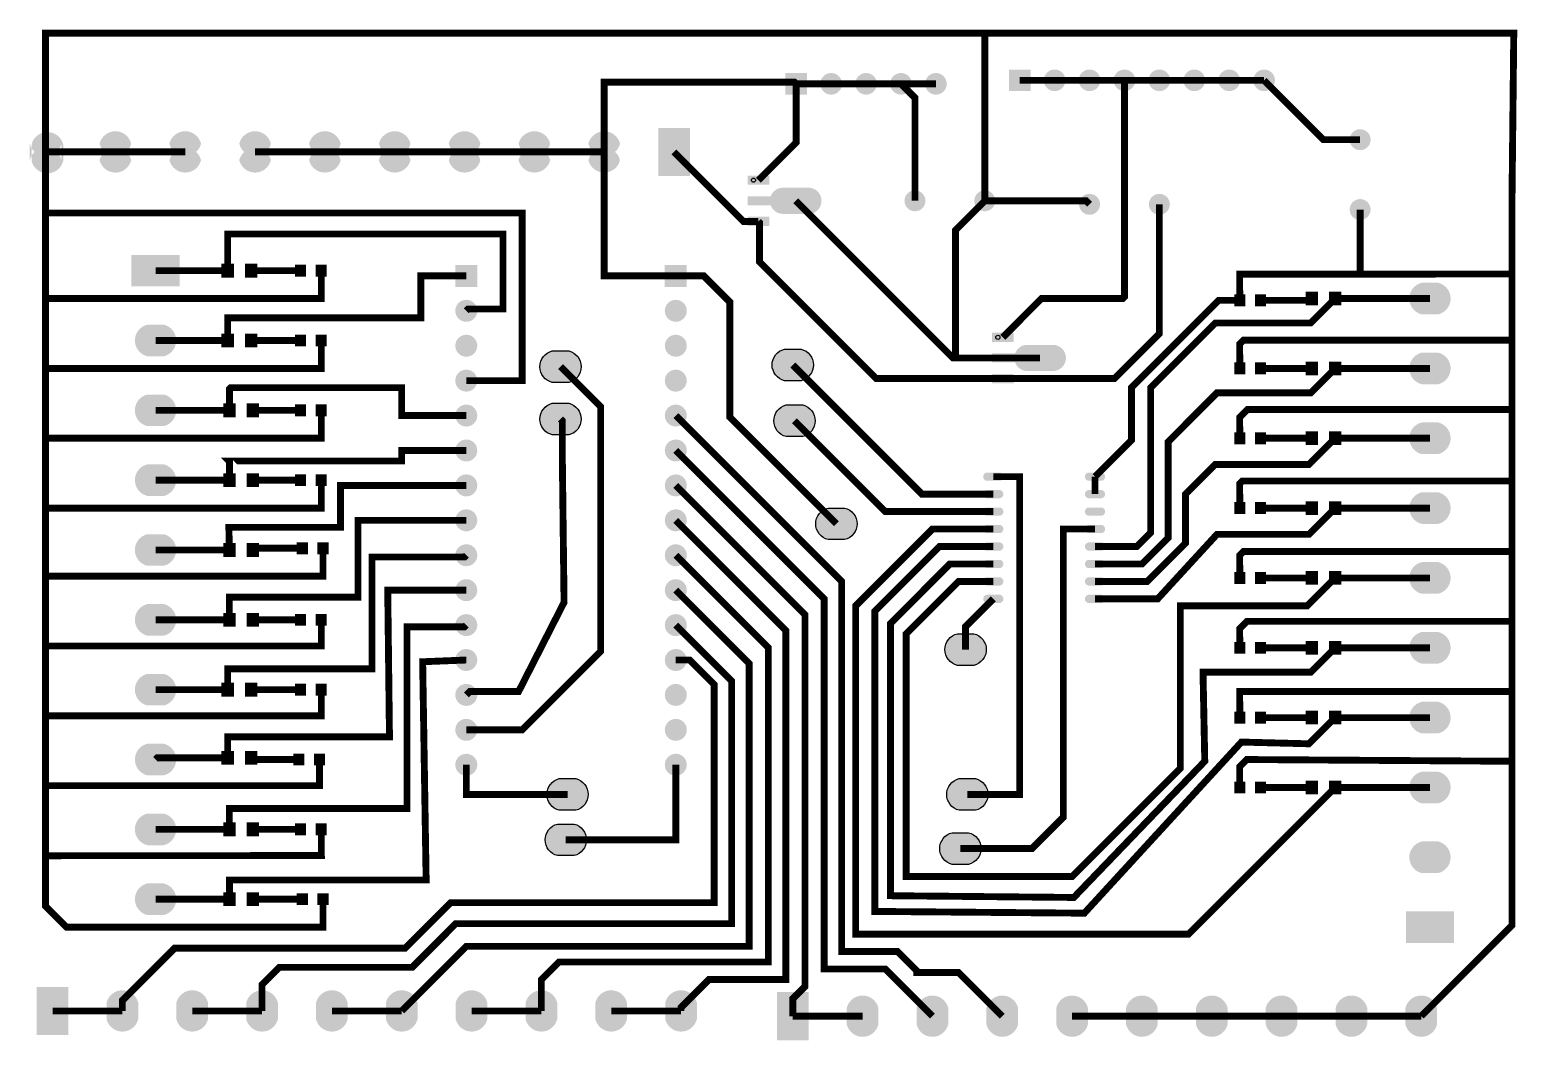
# Model space of a CAD drawing. Header units: inches. Extents: x 461.18 to 465.44, y 369.68 to 372.58.
import ezdxf

# ---------------------------------------------------------------- set-up
doc = ezdxf.new("R2010")
doc.units = ezdxf.units.IN
doc.header["$MEASUREMENT"] = 0
for name, color, linetype, true_color in [('Document', 7, 'Continuous', 0xffffff), ('Multi-Layer', 7, 'Continuous', 0xc0c0c0), ('TopLayer', 1, 'Continuous', 0xff0000)]:
    doc.layers.add(name, color=color, linetype=linetype, true_color=true_color)

# ---------------------------------------------------------------- blocks, each defined once
blk = doc.blocks.new('PCB_parno_2_2024-04-19 (1)')
at = {"layer": 'Multi-Layer'}
for points in [[(81.50876301752602, 36.85547371094742), (83.0835661671324, 36.85547371094742), (83.0835661671324, 35.28067056134114), (81.50876301752602, 35.28067056134114)], [(84.0487680975362, 36.06807213614423, 1), (85.6235712471425, 36.06807213614423, 1)], [(86.58877317754632, 36.06807213614423, 1), (88.16357632715264, 36.06807213614423, 1)], [(89.12877825755646, 36.06807213614423, 1), (90.70358140716276, 36.06807213614423, 1)], [(91.6687833375668, 36.06807213614423, 1), (93.24358648717312, 36.06807213614423, 1)], [(94.20878841757694, 36.06807213614423, 1), (95.78359156718322, 36.06807213614423, 1)], [(96.74879349758707, 36.06807213614423, 1), (98.32359664719337, 36.06807213614423, 1)], [(99.2887985775972, 36.06807213614423, 1), (100.8636017272035, 36.06807213614423, 1)], [(65.25273050546093, 36.60147320294641), (66.82753365506733, 36.60147320294641), (66.82753365506733, 35.02667005334013), (65.25273050546093, 35.02667005334013)], [(67.7927355854711, 35.81407162814321, 1), (69.36753873507742, 35.81407162814321, 1)], [(70.33274066548124, 35.81407162814321, 1), (71.90754381508755, 35.81407162814321, 1)], [(72.87274574549159, 35.81407162814321, 1), (74.44754889509791, 35.81407162814321, 1)], [(75.41275082550173, 35.81407162814321, 1), (76.98755397510806, 35.81407162814321, 1)], [(56.000127000254, 32.61099822199651), (58.30010160020333, 32.61099822199651), (58.30010160020333, 29.11112522225039), (56.000127000254, 29.11112522225039)], [(106.2992125984252, 31.750063500127, 1), (107.8232156464314, 31.750063500127, 1)], [(12.58002286004571, 31.46099822199642, -0.7853981633974483), (10.28002286004571, 31.46099822199642), (10.28002286004571, 30.26112522225048, -0.7853981633974483), (12.58002286004571, 30.26112522225048)], [(12.7125054458053, 30.20439201549403, -0.7853981633974483), (10.4125054458053, 30.20439201549403), (10.4125054458053, 31.40426501524007, -0.7853981633974483), (12.7125054458053, 31.40426501524007)], [(17.66003302006598, 30.26112522225037, -0.7853981633974483), (15.36003302006597, 30.26112522225037), (15.36003302006597, 31.46099822199642, -0.7853981633974483), (17.66003302006598, 31.46099822199642)], [(17.66003302006598, 31.46099822199642, -0.7853981633974483), (15.36003302006598, 31.46099822199642), (15.36003302006598, 30.26112522225048, -0.7853981633974483), (17.66003302006598, 30.26112522225048)], [(22.74004318008647, 30.26112522225037, -0.7853981633974483), (20.44004318008647, 30.26112522225037), (20.44004318008647, 31.46099822199642, -0.7853981633974483), (22.74004318008647, 31.46099822199642)], [(22.74004318008647, 31.46099822199642, -0.7853981633974483), (20.44004318008647, 31.46099822199642), (20.44004318008647, 30.26112522225048, -0.7853981633974483), (22.74004318008647, 30.26112522225048)], [(27.82005334010673, 30.26112522225037, -0.7853981633974483), (25.52005334010673, 30.26112522225037), (25.52005334010673, 31.46099822199642, -0.7853981633974483), (27.82005334010673, 31.46099822199642)], [(27.82005334010673, 31.46099822199642, -0.7853981633974483), (25.52005334010673, 31.46099822199642), (25.52005334010673, 30.26112522225048, -0.7853981633974483), (27.82005334010673, 30.26112522225048)], [(32.900063500127, 30.26112522225037, -0.7853981633974483), (30.600063500127, 30.26112522225037), (30.600063500127, 31.46099822199642, -0.7853981633974483), (32.900063500127, 31.46099822199642)], [(32.900063500127, 31.46099822199642, -0.7853981633974483), (30.600063500127, 31.46099822199642), (30.600063500127, 30.26112522225048, -0.7853981633974483), (32.900063500127, 30.26112522225048)], [(37.98007366014726, 30.26112522225037, -0.7853981633974483), (35.68007366014726, 30.26112522225037), (35.68007366014726, 31.46099822199642, -0.7853981633974483), (37.98007366014726, 31.46099822199642)], [(37.98007366014726, 31.46099822199642, -0.7853981633974483), (35.68007366014727, 31.46099822199642), (35.68007366014727, 30.26112522225048, -0.7853981633974483), (37.98007366014726, 30.26112522225048)], [(43.06008382016775, 30.26112522225037, -0.7853981633974483), (40.76008382016775, 30.26112522225037), (40.76008382016775, 31.46099822199642, -0.7853981633974483), (43.06008382016775, 31.46099822199642)], [(43.06008382016776, 31.46099822199642, -0.7853981633974483), (40.76008382016776, 31.46099822199642), (40.76008382016776, 30.26112522225048, -0.7853981633974483), (43.06008382016776, 30.26112522225048)], [(48.14009398018803, 30.26112522225037, -0.7853981633974483), (45.84009398018802, 30.26112522225037), (45.84009398018802, 31.46099822199642, -0.7853981633974483), (48.14009398018803, 31.46099822199642)], [(48.14009398018803, 31.46099822199642, -0.7853981633974483), (45.84009398018803, 31.46099822199642), (45.84009398018803, 30.26112522225048, -0.7853981633974483), (48.14009398018803, 30.26112522225048)], [(53.22010414020829, 30.26112522225037, -0.7853981633974483), (50.92010414020829, 30.26112522225037), (50.92010414020829, 31.46099822199642, -0.7853981633974483), (53.22010414020829, 31.46099822199642)], [(53.22010414020829, 31.46099822199642, -0.7853981633974483), (50.9201041402083, 31.46099822199642), (50.9201041402083, 30.26112522225048, -0.7853981633974483), (53.22010414020829, 30.26112522225048)], [(73.91414782829574, 27.30505461010921, 1), (75.43815087630186, 27.30505461010921, 1)], [(78.994157988316, 27.30505461010921, 1), (80.51816103632213, 27.30505461010921, 1)], [(86.61417322834643, 27.0510541021082, 1), (88.13817627635252, 27.0510541021082, 1)], [(91.69418338836692, 27.0510541021082, 1), (93.21818643637302, 27.0510541021082, 1)], [(106.2992125984252, 26.67005334010662, 1), (107.8232156464314, 26.67005334010662, 1)], [(17.68110236220468, 21.07505715011428), (17.68110236220468, 23.3750317500635), (21.18097536195091, 23.3750317500635), (21.18097536195091, 21.07505715011428)], [(41.23708407416825, 21.0440436880873), (41.23708407416825, 22.64404368808744), (42.83708407416816, 22.64404368808744), (42.83708407416816, 21.0440436880873)], [(56.47711455422928, 21.0440436880873), (56.47711455422928, 22.64404368808744), (58.07711455422896, 22.64404368808744), (58.07711455422896, 21.0440436880873)], [(112.7411607823217, 21.34304038608073, -0.7853981633974483), (112.7411607823217, 19.04304038608073), (111.5412877825754, 19.04304038608073, -0.7853981633974483), (111.5412877825754, 21.34304038608073)], [(41.23708407416821, 19.30403860807724, 1), (42.8370840741682, 19.30403860807724, 1)], [(56.47711455422923, 19.30403860807724, 1), (58.07711455422922, 19.30403860807724, 1)], [(18.83110236220477, 15.99503429006857, -0.7853981633974483), (18.83110236220477, 18.29503429006857), (20.03097536195082, 18.29503429006857, -0.7853981633974483), (20.03097536195082, 15.99503429006857)], [(41.23708407416821, 16.76403352806699, 1), (42.8370840741682, 16.76403352806699, 1)], [(56.47711455422923, 16.76403352806699, 1), (58.07711455422922, 16.76403352806699, 1)], [(49.49503429006882, 16.39003048006091, -0.7853981633974483), (49.49503429006882, 14.09003048006091), (48.29516129032253, 14.09003048006091, -0.7853981633974483), (48.29516129032253, 16.39003048006091)], [(66.38606807213637, 16.51703073406147, -0.7853981633974483), (66.38606807213637, 14.21703073406147), (65.18619507239009, 14.21703073406147, -0.7853981633974483), (65.18619507239009, 16.51703073406147)], [(112.7411607823217, 16.26303022606046, -0.7853981633974483), (112.7411607823217, 13.96303022606046), (111.5412877825754, 13.96303022606046, -0.7853981633974483), (111.5412877825754, 16.26303022606046)], [(41.23708407416821, 14.22402844805685, 1), (42.8370840741682, 14.22402844805685, 1)], [(56.47711455422923, 14.22402844805685, 1), (58.07711455422922, 14.22402844805685, 1)], [(18.83110236220477, 10.91502413004818, -0.7853981633974483), (18.83110236220477, 13.21502413004819), (20.03097536195082, 13.21502413004819, -0.7853981633974483), (20.03097536195082, 10.91502413004818)], [(41.23708407416821, 11.68402336804673, 1), (42.8370840741682, 11.68402336804673, 1)], [(49.49503429006883, 12.58002286004571, -0.7853981633974483), (49.49503429006883, 10.28002286004571), (48.29516129032254, 10.28002286004571, -0.7853981633974483), (48.29516129032254, 12.58002286004571)], [(56.47711455422923, 11.68402336804673, 1), (58.07711455422922, 11.68402336804673, 1)], [(66.51306832613682, 12.45302260604515, -0.7853981633974483), (66.51306832613682, 10.15302260604515), (65.31319532639053, 10.15302260604515, -0.7853981633974483), (65.31319532639053, 12.45302260604515)], [(112.7411607823217, 11.18302006604008, -0.7853981633974483), (112.7411607823217, 8.88302006604008), (111.5412877825754, 8.88302006604008, -0.7853981633974483), (111.5412877825754, 11.18302006604008)], [(41.23708407416821, 9.144018288036593, 1), (42.8370840741682, 9.144018288036593, 1)], [(56.47711455422923, 9.144018288036593, 1), (58.07711455422922, 9.144018288036593, 1)], [(18.83110236220477, 5.835013970027921, -0.7853981633974483), (18.83110236220477, 8.135013970027922), (20.03097536195082, 8.135013970027922, -0.7853981633974483), (20.03097536195082, 5.835013970027921)], [(41.23708407416821, 6.604013208026345, 1), (42.8370840741682, 6.604013208026345, 1)], [(56.47711455422923, 6.604013208026345, 1), (58.07711455422922, 6.604013208026345, 1)], [(112.7411607823217, 6.103009906019817, -0.7853981633974483), (112.7411607823217, 3.803009906019815), (111.5412877825754, 3.803009906019815, -0.7853981633974483), (111.5412877825754, 6.103009906019817)], [(41.23708407416821, 4.064008128016212, 1), (42.8370840741682, 4.064008128016212, 1)], [(56.47711455422923, 4.064008128016212, 1), (58.07711455422922, 4.064008128016212, 1)], [(69.561074422149, 4.960007620015199, -0.7853981633974483), (69.561074422149, 2.660007620015198), (68.36120142240271, 2.660007620015198, -0.7853981633974483), (68.36120142240271, 4.960007620015199)], [(18.83110236220477, 0.7550038100075425, -0.7853981633974483), (18.83110236220477, 3.055003810007543), (20.03097536195082, 3.055003810007543, -0.7853981633974483), (20.03097536195082, 0.7550038100075425)], [(41.23708407416821, 1.52400304800608, 1), (42.8370840741682, 1.52400304800608, 1)], [(56.47711455422923, 1.52400304800608, 1), (58.07711455422922, 1.52400304800608, 1)], [(112.7411607823217, 1.022999745999437, -0.7853981633974483), (112.7411607823217, -1.277000254000564), (111.5412877825754, -1.277000254000564, -0.7853981633974483), (111.5412877825754, 1.022999745999437)], [(41.23708407416821, -1.016002032004053, 1), (42.8370840741682, -1.016002032004053, 1)], [(56.47711455422923, -1.016002032004053, 1), (58.07711455422922, -1.016002032004053, 1)], [(18.83110236220477, -4.325006350012723, -0.7853981633974483), (18.83110236220477, -2.025006350012722), (20.03097536195082, -2.025006350012722, -0.7853981633974483), (20.03097536195082, -4.325006350012723)], [(41.23708407416821, -3.5560071120143, 1), (42.8370840741682, -3.5560071120143, 1)], [(56.47711455422923, -3.5560071120143, 1), (58.07711455422922, -3.5560071120143, 1)], [(78.9590932181866, -4.184010668021391, -0.7853981633974483), (78.9590932181866, -6.484010668021392), (77.7592202184403, -6.484010668021392, -0.7853981633974483), (77.7592202184403, -4.184010668021391)], [(112.7411607823217, -4.057010414020828, -0.7853981633974483), (112.7411607823217, -6.357010414020829), (111.5412877825754, -6.357010414020829, -0.7853981633974483), (111.5412877825754, -4.057010414020828)], [(41.23708407416821, -6.096012192024433, 1), (42.8370840741682, -6.096012192024433, 1)], [(56.47711455422923, -6.096012192024433, 1), (58.07711455422922, -6.096012192024433, 1)], [(18.83110236220477, -9.405016510033102, -0.7853981633974483), (18.83110236220477, -7.105016510033102), (20.03097536195082, -7.105016510033102, -0.7853981633974483), (20.03097536195082, -9.405016510033102)], [(41.23708407416821, -8.636017272034564, 1), (42.8370840741682, -8.636017272034564, 1)], [(56.47711455422923, -8.636017272034564, 1), (58.07711455422922, -8.636017272034564, 1)], [(112.7411607823217, -9.137020574041207, -0.7853981633974483), (112.7411607823217, -11.43702057404121), (111.5412877825754, -11.43702057404121, -0.7853981633974483), (111.5412877825754, -9.137020574041207)], [(41.23708407416821, -11.1760223520447, 1), (42.8370840741682, -11.1760223520447, 1)], [(56.47711455422923, -11.1760223520447, 1), (58.07711455422922, -11.1760223520447, 1)], [(18.83110236220477, -14.48502667005337, -0.7853981633974483), (18.83110236220477, -12.18502667005336), (20.03097536195082, -12.18502667005336, -0.7853981633974483), (20.03097536195082, -14.48502667005337)], [(41.23708407416821, -13.71602743205495, 1), (42.8370840741682, -13.71602743205495, 1)], [(56.47711455422923, -13.71602743205495, 1), (58.07711455422922, -13.71602743205495, 1)], [(50.00303530607084, -14.7250317500635, -0.7853981633974483), (50.00303530607084, -17.0250317500635), (48.80316230632455, -17.0250317500635, -0.7853981633974483), (48.80316230632455, -14.7250317500635)], [(79.08609347218704, -14.7250317500635, -0.7853981633974483), (79.08609347218704, -17.0250317500635), (77.88622047244075, -17.0250317500635, -0.7853981633974483), (77.88622047244075, -14.7250317500635)], [(112.7411607823217, -14.21703073406147, -0.7853981633974483), (112.7411607823217, -16.51703073406147), (111.5412877825754, -16.51703073406147, -0.7853981633974483), (111.5412877825754, -14.21703073406147)], [(18.83110236220477, -19.56503683007363, -0.7853981633974483), (18.83110236220477, -17.26503683007363), (20.03097536195082, -17.26503683007363, -0.7853981633974483), (20.03097536195082, -19.56503683007363)], [(49.87603505207017, -18.02703835407679, -0.7853981633974483), (49.87603505207017, -20.32703835407678), (48.67616205232388, -20.32703835407678, -0.7853981633974483), (48.67616205232388, -18.02703835407679)], [(78.57809245618503, -18.66203962407926, -0.7853981633974483), (78.57809245618503, -20.96203962407926), (77.37821945643874, -20.96203962407926, -0.7853981633974483), (77.37821945643874, -18.66203962407926)], [(112.7411607823217, -19.29704089408185, -0.7853981633974483), (112.7411607823217, -21.59704089408185), (111.5412877825754, -21.59704089408185, -0.7853981633974483), (111.5412877825754, -19.29704089408185)], [(18.83110236220477, -24.64504699009401, -0.7853981633974483), (18.83110236220477, -22.34504699009401), (20.03097536195082, -22.34504699009401, -0.7853981633974483), (20.03097536195082, -24.64504699009401)], [(113.8911607823216, -24.37706375412745), (113.8911607823216, -26.67703835407679), (110.3912877825756, -26.67703835407679), (110.3912877825756, -24.37706375412745)], [(13.08801117602252, -33.37299974599955), (10.78803657607318, -33.37299974599955), (10.78803657607318, -29.87312674625343), (13.08801117602252, -29.87312674625343)], [(18.168034036068, -32.22299974599957, -0.7853981633974483), (15.868034036068, -32.22299974599957), (15.868034036068, -31.02312674625352, -0.7853981633974483), (18.168034036068, -31.02312674625352)], [(23.24804419608849, -32.22299974599957, -0.7853981633974483), (20.9480441960885, -32.22299974599957), (20.9480441960885, -31.02312674625352, -0.7853981633974483), (23.24804419608849, -31.02312674625352)], [(28.32805435610876, -32.22299974599957, -0.7853981633974483), (26.02805435610876, -32.22299974599957), (26.02805435610876, -31.02312674625352, -0.7853981633974483), (28.32805435610876, -31.02312674625352)], [(33.40806451612902, -32.22299974599957, -0.7853981633974483), (31.10806451612902, -32.22299974599957), (31.10806451612902, -31.02312674625352, -0.7853981633974483), (33.40806451612902, -31.02312674625352)], [(38.48807467614929, -32.22299974599957, -0.7853981633974483), (36.18807467614928, -32.22299974599957), (36.18807467614928, -31.02312674625352, -0.7853981633974483), (38.48807467614929, -31.02312674625352)], [(43.56808483616977, -32.22299974599957, -0.7853981633974483), (41.26808483616977, -32.22299974599957), (41.26808483616977, -31.02312674625352, -0.7853981633974483), (43.56808483616977, -31.02312674625352)], [(48.64809499619004, -32.22299974599957, -0.7853981633974483), (46.34809499619004, -32.22299974599957), (46.34809499619004, -31.02312674625352, -0.7853981633974483), (48.64809499619004, -31.02312674625352)], [(53.72810515621031, -32.22299974599957, -0.7853981633974483), (51.42810515621031, -32.22299974599957), (51.42810515621031, -31.02312674625352, -0.7853981633974483), (53.72810515621031, -31.02312674625352)], [(58.80811531623058, -32.22299974599957, -0.7853981633974483), (56.50811531623057, -32.22299974599957), (56.50811531623057, -31.02312674625352, -0.7853981633974483), (58.80811531623058, -31.02312674625352)], [(66.93611887223778, -33.75400050800113), (64.63614427228846, -33.75400050800113), (64.63614427228846, -30.25412750825501), (66.93611887223778, -30.25412750825501)], [(72.0161417322835, -32.60400050800104, -0.7853981633974483), (69.7161417322835, -32.60400050800104), (69.7161417322835, -31.4041275082551, -0.7853981633974483), (72.0161417322835, -31.4041275082551)], [(77.09615189230377, -32.60400050800104, -0.7853981633974483), (74.79615189230375, -32.60400050800104), (74.79615189230375, -31.4041275082551, -0.7853981633974483), (77.09615189230377, -31.4041275082551)], [(82.17616205232403, -32.60400050800104, -0.7853981633974483), (79.87616205232402, -32.60400050800104), (79.87616205232402, -31.4041275082551, -0.7853981633974483), (82.17616205232403, -31.4041275082551)], [(87.25617221234451, -32.60400050800104, -0.7853981633974483), (84.95617221234451, -32.60400050800104), (84.95617221234451, -31.4041275082551, -0.7853981633974483), (87.25617221234451, -31.4041275082551)], [(92.33618237236479, -32.60400050800104, -0.7853981633974483), (90.03618237236479, -32.60400050800104), (90.03618237236479, -31.4041275082551, -0.7853981633974483), (92.33618237236479, -31.4041275082551)], [(97.41619253238504, -32.60400050800104, -0.7853981633974483), (95.11619253238504, -32.60400050800104), (95.11619253238504, -31.4041275082551, -0.7853981633974483), (97.41619253238504, -31.4041275082551)], [(102.4962026924053, -32.60400050800104, -0.7853981633974483), (100.1962026924053, -32.60400050800104), (100.1962026924053, -31.4041275082551, -0.7853981633974483), (102.4962026924053, -31.4041275082551)], [(107.5762128524258, -32.60400050800104, -0.7853981633974483), (105.2762128524258, -32.60400050800104), (105.2762128524258, -31.4041275082551, -0.7853981633974483), (107.5762128524258, -31.4041275082551)], [(112.6562230124461, -32.60400050800104, -0.7853981633974483), (110.3562230124461, -32.60400050800104), (110.3562230124461, -31.4041275082551, -0.7853981633974483), (112.6562230124461, -31.4041275082551)]]:
    blk.add_hatch(color=256, dxfattribs=at).paths.add_polyline_path(points)
at = {"layer": 'TopLayer'}
for points in [[(66.92633985267958, 26.35521971043931), (65.07213614427246, 26.35521971043931), (65.02760985521991, 26.35628651257309), (64.9831851663705, 26.35941071882144), (64.93893827787656, 26.36461772923542), (64.89499618999254, 26.37188214376431), (64.85143510287025, 26.38122936245873), (64.80838201676397, 26.39258318516636), (64.76588773177536, 26.40594361188721), (64.72407924815843, 26.42128524257043), (64.68303276606571, 26.4385826771653), (64.64282448564904, 26.4577597155195), (64.60358140716265, 26.47881635763269), (64.56535433070871, 26.50170180340353), (64.52824485648966, 26.52633985267971), (64.49232918465827, 26.55267970535931), (64.45770891541792, 26.58067056134109), (64.42440944881899, 26.61028702057411), (64.39255778511551, 26.64140208280412), (64.36217932435875, 26.67399034798064), (64.33337566675141, 26.70795021590039), (64.30619761239518, 26.74323088646179), (64.28069596139176, 26.77975615951232), (64.25694691389367, 26.81742443484882), (64.23497586995177, 26.85618491236983), (64.21483362966728, 26.89591059182124), (64.19659639319275, 26.97520955041909), (62.49926339852664, 26.97520955041909), (62.49926339852664, 27.63520447040889), (64.19659639319275, 27.63520447040889), (64.21483362966728, 27.71455422910844), (64.23497586995177, 27.75427990855973), (64.25694691389367, 27.79304038608086), (64.28069596139176, 27.83070866141736), (64.30619761239518, 27.86723393446777), (64.33337566675141, 27.90251460502918), (64.36217932435875, 27.93647447294893), (64.39255778511551, 27.96906273812544), (64.42440944881899, 28.00017780035557), (64.45770891541792, 28.02979425958858), (64.49232918465827, 28.05778511557014), (64.52824485648966, 28.08412496824985), (64.56535433070871, 28.10876301752603), (64.60358140716265, 28.13164846329687), (64.64282448564904, 28.15270510541017), (64.68303276606571, 28.17188214376427), (64.72407924815843, 28.18917957835913), (64.76588773177536, 28.20452120904247), (64.80838201676397, 28.21788163576332), (64.85143510287025, 28.22923545847096), (64.89499618999254, 28.23858267716525), (64.93893827787656, 28.24584709169415), (64.9831851663705, 28.25105410210824), (65.02760985521991, 28.25417830835659), (65.07213614427246, 28.25524511049014), (66.92633985267958, 28.25524511049014), (66.97086614173236, 28.25417830835659), (67.01529083058176, 28.25105410210824), (67.05953771907548, 28.24584709169415), (67.1034798069595, 28.23858267716525), (67.14704089408178, 28.22923545847096), (67.19009398018808, 28.21788163576332), (67.23258826517645, 28.20452120904247), (67.2743967487936, 28.18917957835913), (67.31544323088656, 28.17188214376427), (67.355651511303, 28.15270510541017), (67.39489458978915, 28.13164846329687), (67.43312166624332, 28.10876301752603), (67.47023114046215, 28.08412496824985), (67.50614681229376, 28.05778511557014), (67.54076708153434, 28.02979425958858), (67.57406654813303, 28.00017780035557), (67.60591821183652, 27.96906273812544), (67.63629667259329, 27.93647447294893), (67.66510033020063, 27.90251460502918), (67.69227838455686, 27.86723393446777), (67.71778003556004, 27.83070866141736), (67.74152908305814, 27.79304038608086), (67.76350012700027, 27.75427990855973), (67.78364236728476, 27.71455422910844), (67.80187960375906, 27.67391414782833), (67.81821183642364, 27.63248666497327), (67.83256286512574, 27.59032258064508), (67.84493268986535, 27.54752349504702), (67.855270510541, 27.50419100838201), (67.86357632715271, 27.46045212090428), (67.8698247396494, 27.41633223266445), (67.87399034798068, 27.37198374396747), (67.87607315214632, 27.32750825501648), (67.87607315214632, 27.28295656591308), (67.87399034798068, 27.2384810769621), (67.8698247396494, 27.19413258826512), (67.86357632715271, 27.1500127000254), (67.855270510541, 27.10627381254756), (67.84493268986535, 27.06294132588266), (67.83256286512574, 27.02014224028437), (67.81821183642364, 26.97797815595629), (67.80187960375906, 26.93655067310135), (67.78364236728476, 26.89591059182124), (67.76350012700027, 26.85618491236983), (67.74152908305814, 26.81742443484882), (67.71778003556004, 26.77975615951232), (67.69227838455686, 26.74323088646179), (67.66510033020063, 26.70795021590039), (67.63629667259329, 26.67399034798064), (67.60591821183652, 26.64140208280412), (67.57406654813303, 26.61028702057411), (67.54076708153434, 26.58067056134109), (67.50614681229376, 26.55267970535931), (67.47023114046215, 26.52633985267971), (67.43312166624332, 26.50170180340353), (67.39489458978915, 26.47881635763269), (67.355651511303, 26.4577597155195), (67.31544323088656, 26.4385826771653), (67.2743967487936, 26.42128524257043), (67.23258826517645, 26.40594361188721), (67.19009398018808, 26.39258318516636), (67.14704089408178, 26.38122936245873), (67.1034798069595, 26.37188214376431), (67.05953771907548, 26.36461772923542), (67.01529083058176, 26.35941071882144), (66.97086614173236, 26.35628651257309), (66.92633985267958, 26.35521971043931)], [(62.49931419862833, 29.14091948183897), (62.49931419862833, 28.46893573787145), (64.07432054864103, 28.46893573787145), (64.07432054864103, 29.14091948183897)], [(62.49931419862833, 26.14091948183897), (62.49931419862833, 25.46893573787145), (64.07432054864103, 25.46893573787145), (64.07432054864103, 26.14091948183897)], [(25.12692405384792, 22.72504445008883), (25.12692405384792, 21.72504445008894), (24.22700025400059, 21.72504445008894), (24.22700025400059, 22.72504445008883)], [(26.82692405384796, 22.72504445008883), (26.82692405384796, 21.72504445008894), (25.92700025400041, 21.72504445008894), (25.92700025400041, 22.72504445008883)], [(30.38404876809773, 21.79304038608075), (30.38404876809773, 22.65704851409703), (29.57757175514348, 22.65704851409703), (29.57757175514348, 21.79304038608075)], [(31.08407416814839, 21.79304038608075), (31.08407416814839, 22.65704851409703), (31.89055118110241, 22.65704851409703), (31.89055118110241, 21.79304038608075)], [(103.0943357886717, 19.69304038608073), (103.0943357886717, 20.69304038608073), (103.9942595885193, 20.69304038608073), (103.9942595885193, 19.69304038608073)], [(104.7943357886718, 19.69304038608073), (104.7943357886718, 20.69304038608073), (105.6942595885191, 20.69304038608073), (105.6942595885191, 19.69304038608073)], [(98.71018542037086, 20.49804419608836), (98.71018542037086, 19.63403606807208), (97.90370840741684, 19.63403606807208), (97.90370840741684, 20.49804419608836)], [(99.41021082042153, 20.49804419608836), (99.41021082042153, 19.63403606807208), (100.2166878333758, 19.63403606807208), (100.2166878333758, 20.49804419608836)], [(25.12692405384792, 17.64503429006857), (25.12692405384792, 16.64503429006857), (24.22700025400059, 16.64503429006857), (24.22700025400059, 17.64503429006857)], [(26.82692405384796, 17.64503429006857), (26.82692405384796, 16.64503429006857), (25.92700025400041, 16.64503429006857), (25.92700025400041, 17.64503429006857)], [(30.38404876809773, 16.71303022606037), (30.38404876809773, 17.57703835407665), (29.57757175514348, 17.57703835407665), (29.57757175514348, 16.71303022606037)], [(31.08407416814839, 16.71303022606037), (31.08407416814839, 17.57703835407665), (31.89055118110241, 17.57703835407665), (31.89055118110241, 16.71303022606037)], [(80.27934975869948, 17.71089662179326), (80.27934975869948, 17.03891287782573), (81.85435610871218, 17.03891287782573), (81.85435610871218, 17.71089662179326)], [(84.70637541275073, 14.92519685039361), (82.85217170434362, 14.92519685039361), (82.80764541529106, 14.92626365252738), (82.76322072644166, 14.92938785877572), (82.7189738379477, 14.93459486918971), (82.67503175006368, 14.9418592837186), (82.63147066294141, 14.95120650241302), (82.58841757683513, 14.96256032512065), (82.54592329184652, 14.9759207518415), (82.50411480822959, 14.99126238252472), (82.46306832613686, 15.00855981711959), (82.4228600457202, 15.02773685547367), (82.3836169672338, 15.04879349758698), (82.34538989077987, 15.07167894335783), (82.3082804165608, 15.096316992634), (82.27236474472943, 15.1226568453136), (82.23774447548908, 15.15064770129539), (82.20444500888995, 15.1802641605284), (82.17259334518667, 15.21137922275841), (82.1422148844299, 15.24396748793493), (82.11341122682235, 15.27792735585467), (82.08623317246635, 15.31320802641608), (82.06073152146291, 15.34973329946661), (82.03698247396483, 15.38740157480311), (82.01501143002292, 15.42616205232412), (81.99486918973844, 15.46588773177541), (81.9766319532639, 15.54518669037338), (80.27929895859779, 15.54518669037338), (80.27929895859779, 16.20518161036319), (81.9766319532639, 16.20518161036319), (81.99486918973844, 16.28453136906273), (82.01501143002292, 16.32425704851403), (82.03698247396483, 16.36301752603503), (82.06073152146291, 16.40068580137165), (82.08623317246635, 16.43721107442206), (82.11341122682235, 16.47249174498347), (82.1422148844299, 16.50645161290322), (82.17259334518667, 16.53903987807973), (82.20444500888995, 16.57015494030986), (82.23774447548908, 16.59977139954287), (82.27236474472943, 16.62776225552443), (82.3082804165608, 16.65410210820414), (82.34538989077987, 16.67874015748032), (82.3836169672338, 16.70162560325116), (82.4228600457202, 16.72268224536447), (82.46306832613686, 16.74185928371855), (82.50411480822959, 16.75915671831342), (82.54592329184652, 16.77449834899676), (82.58841757683513, 16.78785877571761), (82.63147066294141, 16.79921259842513), (82.67503175006368, 16.80855981711954), (82.7189738379477, 16.81582423164843), (82.76322072644166, 16.82103124206253), (82.80764541529106, 16.82415544831088), (82.85217170434362, 16.82522225044443), (84.70637541275073, 16.82522225044443), (84.75090170180351, 16.82415544831088), (84.79532639065292, 16.82103124206253), (84.83957327914662, 16.81582423164843), (84.88351536703067, 16.80855981711954), (84.92707645415294, 16.79921259842513), (84.970129540259, 16.78785877571761), (85.01262382524759, 16.77449834899676), (85.05443230886476, 16.75915671831342), (85.0954787909577, 16.74185928371855), (85.13568707137416, 16.72268224536447), (85.1749301498603, 16.70162560325116), (85.2131572263145, 16.67874015748032), (85.25026670053329, 16.65410210820414), (85.28618237236492, 16.62776225552443), (85.3208026416055, 16.59977139954287), (85.35410210820419, 16.57015494030986), (85.38595377190745, 16.53903987807973), (85.41633223266444, 16.50645161290322), (85.4451358902718, 16.47249174498347), (85.47231394462801, 16.43721107442206), (85.4978155956312, 16.40068580137165), (85.5215646431293, 16.36301752603503), (85.54353568707144, 16.32425704851403), (85.56367792735591, 16.28453136906273), (85.58191516383022, 16.24389128778261), (85.5982473964948, 16.20246380492756), (85.61259842519691, 16.16029972059937), (85.6249682499365, 16.1175006350013), (85.63530607061216, 16.07416814833629), (85.64361188722387, 16.03042926085857), (85.64986029972056, 15.98630937261873), (85.65402590805185, 15.94196088392175), (85.65610871221746, 15.89748539497077), (85.65610871221746, 15.85293370586737), (85.65402590805185, 15.80845821691639), (85.64986029972056, 15.76410972821941), (85.64361188722387, 15.71998983997969), (85.63530607061216, 15.67625095250185), (85.6249682499365, 15.63291846583695), (85.61259842519691, 15.59011938023866), (85.5982473964948, 15.54795529591058), (85.58191516383022, 15.50652781305564), (85.56367792735591, 15.46588773177541), (85.54353568707144, 15.42616205232412), (85.5215646431293, 15.38740157480311), (85.4978155956312, 15.34973329946661), (85.47231394462801, 15.31320802641608), (85.4451358902718, 15.27792735585467), (85.41633223266444, 15.24396748793493), (85.38595377190745, 15.21137922275841), (85.35410210820419, 15.1802641605284), (85.3208026416055, 15.15064770129539), (85.28618237236492, 15.1226568453136), (85.25026670053329, 15.096316992634), (85.2131572263145, 15.07167894335783), (85.1749301498603, 15.04879349758698), (85.13568707137416, 15.02773685547367), (85.0954787909577, 15.00855981711959), (85.05443230886476, 14.99126238252472), (85.01262382524759, 14.9759207518415), (84.970129540259, 14.96256032512065), (84.92707645415294, 14.95120650241302), (84.88351536703067, 14.9418592837186), (84.83957327914662, 14.93459486918971), (84.79532639065292, 14.92938785877572), (84.75090170180351, 14.92626365252738), (84.70637541275073, 14.92519685039361)], [(98.71018542037086, 15.54503429006854), (98.71018542037086, 14.68102616205226), (97.90370840741684, 14.68102616205226), (97.90370840741684, 15.54503429006854)], [(99.41021082042153, 15.54503429006854), (99.41021082042153, 14.68102616205226), (100.2166878333758, 14.68102616205226), (100.2166878333758, 15.54503429006854)], [(103.0943357886717, 14.61303022606046), (103.0943357886717, 15.61303022606046), (103.9942595885193, 15.61303022606046), (103.9942595885193, 14.61303022606046)], [(104.7943357886718, 14.61303022606046), (104.7943357886718, 15.61303022606046), (105.6942595885191, 15.61303022606046), (105.6942595885191, 14.61303022606046)], [(80.27934975869948, 14.71089662179327), (80.27934975869948, 14.03891287782574), (81.85435610871218, 14.03891287782574), (81.85435610871218, 14.71089662179327)], [(25.25392430784859, 12.56502413004819), (25.25392430784859, 11.5650241300483), (24.35400050800104, 11.5650241300483), (24.35400050800104, 12.56502413004819)], [(26.95392430784864, 12.56502413004819), (26.95392430784864, 11.5650241300483), (26.05400050800108, 11.5650241300483), (26.05400050800108, 12.56502413004819)], [(30.38404876809773, 11.63302006604011), (30.38404876809773, 12.49702819405639), (29.57757175514348, 12.49702819405639), (29.57757175514348, 11.63302006604011)], [(31.08407416814839, 11.63302006604011), (31.08407416814839, 12.49702819405639), (31.89055118110241, 12.49702819405639), (31.89055118110241, 11.63302006604011)], [(98.71018542037086, 10.46502413004828), (98.71018542037086, 9.601016002031995), (97.90370840741684, 9.601016002031995), (97.90370840741684, 10.46502413004828)], [(99.41021082042153, 10.46502413004828), (99.41021082042153, 9.601016002031995), (100.2166878333758, 9.601016002031995), (100.2166878333758, 10.46502413004828)], [(103.0943357886717, 9.533020066040079), (103.0943357886717, 10.53302006604008), (103.9942595885193, 10.53302006604008), (103.9942595885193, 9.533020066040079)], [(104.7943357886718, 9.533020066040079), (104.7943357886718, 10.53302006604008), (105.6942595885191, 10.53302006604008), (105.6942595885191, 9.533020066040079)], [(25.25392430784859, 7.485013970027921), (25.25392430784859, 6.485013970027921), (24.35400050800104, 6.485013970027921), (24.35400050800104, 7.485013970027921)], [(26.95392430784864, 7.485013970027921), (26.95392430784864, 6.485013970027921), (26.05400050800108, 6.485013970027921), (26.05400050800108, 7.485013970027921)], [(30.38404876809773, 6.553009906019724), (30.38404876809773, 7.417018034036118), (29.57757175514348, 7.417018034036118), (29.57757175514348, 6.553009906019724)], [(31.08407416814839, 6.553009906019724), (31.08407416814839, 7.417018034036118), (31.89055118110241, 7.417018034036118), (31.89055118110241, 6.553009906019724)], [(79.87288544577085, 6.941516383032745, -0.7853981633974483), (79.87288544577085, 7.536512573025124), (80.8754000508002, 7.536512573025124, -0.7853981633974483), (80.8754000508002, 6.941516383032745)], [(87.27293624587242, 6.941516383032745, -0.7853981633974483), (87.27293624587242, 7.536512573025124), (88.27545085090173, 7.536512573025124, -0.7853981633974483), (88.27545085090173, 6.941516383032745)], [(79.87288544577085, 5.671513843027679, -0.7853981633974483), (79.87288544577085, 6.266510033020058), (80.8754000508002, 6.266510033020058, -0.7853981633974483), (80.8754000508002, 5.671513843027679)], [(87.27293624587242, 5.671513843027679, -0.7853981633974483), (87.27293624587242, 6.266510033020058), (88.27545085090173, 6.266510033020058, -0.7853981633974483), (88.27545085090173, 5.671513843027679)], [(103.0943357886717, 4.453009906019815), (103.0943357886717, 5.453009906019815), (103.9942595885193, 5.453009906019815), (103.9942595885193, 4.453009906019815)], [(104.7943357886718, 4.453009906019815), (104.7943357886718, 5.453009906019815), (105.6942595885191, 5.453009906019815), (105.6942595885191, 4.453009906019815)], [(79.87288544577085, 4.401511303022613, -0.7853981633974483), (79.87288544577085, 4.996507493014993), (80.8754000508002, 4.996507493014993, -0.7853981633974483), (80.8754000508002, 4.401511303022613)], [(87.27293624587242, 4.401511303022613, -0.7853981633974483), (87.27293624587242, 4.996507493014993), (88.27545085090173, 4.996507493014993, -0.7853981633974483), (88.27545085090173, 4.401511303022613)], [(98.71018542037086, 5.385013970027899), (98.71018542037086, 4.521005842011618), (97.90370840741684, 4.521005842011618), (97.90370840741684, 5.385013970027899)], [(99.41021082042153, 5.385013970027899), (99.41021082042153, 4.521005842011618), (100.2166878333758, 4.521005842011618), (100.2166878333758, 5.385013970027899)], [(79.87288544577085, 3.131508763017546, -0.7853981633974483), (79.87288544577085, 3.726504953009926), (80.8754000508002, 3.726504953009926, -0.7853981633974483), (80.8754000508002, 3.131508763017546)], [(87.27293624587242, 3.131508763017546, -0.7853981633974483), (87.27293624587242, 3.726504953009926), (88.27545085090173, 3.726504953009926, -0.7853981633974483), (88.27545085090173, 3.131508763017546)], [(25.25392430784859, 2.405003810007543), (25.25392430784859, 1.405003810007657), (24.35400050800104, 1.405003810007657), (24.35400050800104, 2.405003810007543)], [(26.95392430784864, 2.405003810007543), (26.95392430784864, 1.405003810007657), (26.05400050800108, 1.405003810007657), (26.05400050800108, 2.405003810007543)], [(30.51104902209817, 1.599999999999909), (30.51104902209817, 2.464008128016303), (29.70457200914393, 2.464008128016303), (29.70457200914393, 1.599999999999909)], [(31.21107442214884, 1.599999999999909), (31.21107442214884, 2.464008128016303), (32.01755143510286, 2.464008128016303), (32.01755143510286, 1.599999999999909)], [(79.87288544577085, 1.861506223012366, -0.7853981633974483), (79.87288544577085, 2.456502413004746), (80.8754000508002, 2.456502413004746, -0.7853981633974483), (80.8754000508002, 1.861506223012366)], [(87.27293624587242, 1.861506223012366, -0.7853981633974483), (87.27293624587242, 2.456502413004746), (88.27545085090173, 2.456502413004746, -0.7853981633974483), (88.27545085090173, 1.861506223012366)], [(79.87288544577085, 0.5915036830072995, -0.7853981633974483), (79.87288544577085, 1.18649987299968), (80.8754000508002, 1.18649987299968, -0.7853981633974483), (80.8754000508002, 0.5915036830072995)], [(87.27293624587242, 0.5915036830072995, -0.7853981633974483), (87.27293624587242, 1.18649987299968), (88.27545085090173, 1.18649987299968, -0.7853981633974483), (88.27545085090173, 0.5915036830072995)], [(98.71018542037086, 0.3050038100076335), (98.71018542037086, -0.5590043180086468), (97.90370840741684, -0.5590043180086468), (97.90370840741684, 0.3050038100076335)], [(99.41021082042153, 0.3050038100076335), (99.41021082042153, -0.5590043180086468), (100.2166878333758, -0.5590043180086468), (100.2166878333758, 0.3050038100076335)], [(103.0943357886717, -0.6270002540005635), (103.0943357886717, 0.3729997459994365), (103.9942595885193, 0.3729997459994365), (103.9942595885193, -0.6270002540005635)], [(104.7943357886718, -0.6270002540005635), (104.7943357886718, 0.3729997459994365), (105.6942595885191, 0.3729997459994365), (105.6942595885191, -0.6270002540005635)], [(79.87288544577085, -0.6784988569977668, -0.7853981633974483), (79.87288544577085, -0.08350266700538672), (80.8754000508002, -0.08350266700538672, -0.7853981633974483), (80.8754000508002, -0.6784988569977668)], [(87.27293624587242, -0.6784988569977668, -0.7853981633974483), (87.27293624587242, -0.08350266700538672), (88.27545085090173, -0.08350266700538672, -0.7853981633974483), (88.27545085090173, -0.6784988569977668)], [(79.87288544577085, -1.948501397002833, -0.7853981633974483), (79.87288544577085, -1.353505207010453), (80.8754000508002, -1.353505207010453, -0.7853981633974483), (80.8754000508002, -1.948501397002833)], [(87.27293624587242, -1.948501397002833, -0.7853981633974483), (87.27293624587242, -1.353505207010453), (88.27545085090173, -1.353505207010453, -0.7853981633974483), (88.27545085090173, -1.948501397002833)], [(25.25392430784859, -2.675006350012723), (25.25392430784859, -3.675006350012723), (24.35400050800104, -3.675006350012723), (24.35400050800104, -2.675006350012723)], [(26.95392430784864, -2.675006350012723), (26.95392430784864, -3.675006350012723), (26.05400050800108, -3.675006350012723), (26.05400050800108, -2.675006350012723)], [(30.38404876809773, -3.60701041402092), (30.38404876809773, -2.743002286004526), (29.57757175514348, -2.743002286004526), (29.57757175514348, -3.60701041402092)], [(31.08407416814839, -3.60701041402092), (31.08407416814839, -2.743002286004526), (31.89055118110241, -2.743002286004526), (31.89055118110241, -3.60701041402092)], [(98.71018542037086, -4.775006350012745), (98.71018542037086, -5.639014478029026), (97.90370840741684, -5.639014478029026), (97.90370840741684, -4.775006350012745)], [(99.41021082042153, -4.775006350012745), (99.41021082042153, -5.639014478029026), (100.2166878333758, -5.639014478029026), (100.2166878333758, -4.775006350012745)], [(103.0943357886717, -5.70701041402083), (103.0943357886717, -4.70701041402083), (103.9942595885193, -4.70701041402083), (103.9942595885193, -5.70701041402083)], [(104.7943357886718, -5.70701041402083), (104.7943357886718, -4.70701041402083), (105.6942595885191, -4.70701041402083), (105.6942595885191, -5.70701041402083)], [(25.12692405384792, -7.755016510033102), (25.12692405384792, -8.755016510032988), (24.22700025400059, -8.755016510032988), (24.22700025400059, -7.755016510033102)], [(26.82692405384796, -7.755016510033102), (26.82692405384796, -8.755016510032988), (25.92700025400041, -8.755016510032988), (25.92700025400041, -7.755016510033102)], [(30.38404876809773, -8.687020574041185), (30.38404876809773, -7.823012446024903), (29.57757175514348, -7.823012446024903), (29.57757175514348, -8.687020574041185)], [(31.08407416814839, -8.687020574041185), (31.08407416814839, -7.823012446024903), (31.89055118110241, -7.823012446024903), (31.89055118110241, -8.687020574041185)], [(98.71018542037086, -9.85501651003301), (98.71018542037086, -10.71902463804929), (97.90370840741684, -10.71902463804929), (97.90370840741684, -9.85501651003301)], [(99.41021082042153, -9.85501651003301), (99.41021082042153, -10.71902463804929), (100.2166878333758, -10.71902463804929), (100.2166878333758, -9.85501651003301)], [(103.0943357886717, -10.78702057404121), (103.0943357886717, -9.787020574041208), (103.9942595885193, -9.787020574041208), (103.9942595885193, -10.78702057404121)], [(104.7943357886718, -10.78702057404121), (104.7943357886718, -9.787020574041208), (105.6942595885191, -9.787020574041208), (105.6942595885191, -10.78702057404121)], [(25.12692405384792, -12.70802641605291), (25.12692405384792, -13.7080264160528), (24.22700025400059, -13.7080264160528), (24.22700025400059, -12.70802641605291)], [(26.82692405384796, -12.70802641605291), (26.82692405384796, -13.7080264160528), (25.92700025400041, -13.7080264160528), (25.92700025400041, -12.70802641605291)], [(30.25704851409705, -13.76703073406157), (30.25704851409705, -12.90302260604517), (29.45057150114303, -12.90302260604517), (29.45057150114303, -13.76703073406157)], [(30.95707391414772, -13.76703073406157), (30.95707391414772, -12.90302260604517), (31.76355092710196, -12.90302260604517), (31.76355092710196, -13.76703073406157)], [(98.71018542037086, -14.93502667005339), (98.71018542037086, -15.79903479806967), (97.90370840741684, -15.79903479806967), (97.90370840741684, -14.93502667005339)], [(99.41021082042153, -14.93502667005339), (99.41021082042153, -15.79903479806967), (100.2166878333758, -15.79903479806967), (100.2166878333758, -14.93502667005339)], [(103.0943357886717, -15.86703073406147), (103.0943357886717, -14.86703073406147), (103.9942595885193, -14.86703073406147), (103.9942595885193, -15.86703073406147)], [(104.7943357886718, -15.86703073406147), (104.7943357886718, -14.86703073406147), (105.6942595885191, -14.86703073406147), (105.6942595885191, -15.86703073406147)], [(25.25392430784859, -17.91503683007375), (25.25392430784859, -18.91503683007363), (24.35400050800104, -18.91503683007363), (24.35400050800104, -17.91503683007375)], [(26.95392430784864, -17.91503683007375), (26.95392430784864, -18.91503683007363), (26.05400050800108, -18.91503683007363), (26.05400050800108, -17.91503683007375)], [(30.38404876809773, -18.84704089408183), (30.38404876809773, -17.98303276606555), (29.57757175514348, -17.98303276606555), (29.57757175514348, -18.84704089408183)], [(31.08407416814839, -18.84704089408183), (31.08407416814839, -17.98303276606555), (31.89055118110241, -17.98303276606555), (31.89055118110241, -18.84704089408183)], [(25.25392430784859, -22.99504699009401), (25.25392430784859, -23.99504699009401), (24.35400050800104, -23.99504699009401), (24.35400050800104, -22.99504699009401)], [(26.95392430784864, -22.99504699009401), (26.95392430784864, -23.99504699009401), (26.05400050800108, -23.99504699009401), (26.05400050800108, -22.99504699009401)], [(30.51104902209817, -23.92705105410221), (30.51104902209817, -23.06304292608581), (29.70457200914393, -23.06304292608581), (29.70457200914393, -23.92705105410221)], [(31.21107442214884, -23.92705105410221), (31.21107442214884, -23.06304292608581), (32.01755143510286, -23.06304292608581), (32.01755143510286, -23.92705105410221)]]:
    blk.add_hatch(color=256, dxfattribs=at).paths.add_polyline_path(points)
at = {"layer": 'Document'}
for centre in [(62.92786385572778, 28.80518161036321), (80.70789941579892, 17.3751587503175), (88.3342646685294, -1.705867411734857)]:
    blk.add_circle(centre, 0.1501143002286005, dxfattribs=at)
at = {"layer": 'Multi-Layer'}
for points in [[(48.29516129032254, 14.09003048006091, -0.7853981633974483), (48.29516129032254, 16.39003048006091), (49.49503429006882, 16.39003048006091, -0.7853981633974483), (49.49503429006882, 14.09003048006091)], [(65.18619507239009, 14.21703073406147, -0.7853981633974483), (65.18619507239009, 16.51703073406147), (66.38606807213637, 16.51703073406147, -0.7853981633974483), (66.38606807213637, 14.21703073406147)], [(48.29516129032254, 10.28002286004571, -0.7853981633974483), (48.29516129032254, 12.58002286004571), (49.49503429006882, 12.58002286004571, -0.7853981633974483), (49.49503429006882, 10.28002286004571)], [(65.31319532639054, 10.15302260604515, -0.7853981633974483), (65.31319532639054, 12.45302260604515), (66.51306832613682, 12.45302260604515, -0.7853981633974483), (66.51306832613682, 10.15302260604515)], [(68.3612014224027, 2.660007620015199, -0.7853981633974483), (68.3612014224027, 4.960007620015199), (69.56107442214898, 4.960007620015199, -0.7853981633974483), (69.56107442214898, 2.660007620015199)], [(77.75922021844029, -6.484010668021392, -0.7853981633974483), (77.75922021844029, -4.184010668021393), (78.95909321818658, -4.184010668021393, -0.7853981633974483), (78.95909321818658, -6.484010668021392)], [(48.80316230632457, -17.0250317500635, -0.7853981633974483), (48.80316230632457, -14.7250317500635), (50.00303530607084, -14.7250317500635, -0.7853981633974483), (50.00303530607084, -17.0250317500635)], [(77.88622047244075, -17.0250317500635, -0.7853981633974483), (77.88622047244075, -14.7250317500635), (79.08609347218703, -14.7250317500635, -0.7853981633974483), (79.08609347218703, -17.0250317500635)], [(48.67616205232412, -20.32703835407679, -0.7853981633974483), (48.67616205232412, -18.02703835407679), (49.87603505207017, -18.02703835407679, -0.7853981633974483), (49.87603505207017, -20.32703835407679)], [(77.37821945643873, -20.96203962407926, -0.7853981633974483), (77.37821945643873, -18.66203962407927), (78.578092456185, -18.66203962407927, -0.7853981633974483), (78.578092456185, -20.96203962407926)]]:
    blk.add_lwpolyline(points, format="xyb", close=True, dxfattribs=at)
at = {"layer": 'TopLayer', "const_width": 0.5}
for points in [[(11.43002286004571, 30.8610617221234), (11.43002286004571, 39.49707899415796), (118.2372364744731, 39.49707899415796), (118.1102362204724, 27.66065532131063), (118.1102362204724, -25.40005080010167), (111.5062230124461, -32.00406400812801)], [(79.75615951231906, 27.30505461010921), (79.75615951231906, 27.30505461010921), (79.75615951231906, 39.49707899415796)], [(66.04013208026413, 35.81407162814321), (65.91313182626368, 35.94107188214377), (52.07010414020829, 35.94107188214377), (52.07010414020829, 35.81407162814321), (52.07010414020829, 30.8610617221234)], [(63.28676657353322, 28.80492760985521), (66.04013208026413, 31.55829311658613), (66.04013208026413, 35.81407162814321)], [(68.58013716027426, 35.81407162814321), (68.58013716027426, 35.81407162814321), (66.04013208026413, 35.81407162814321)], [(68.58013716027426, 35.81407162814321), (68.58013716027426, 35.81407162814321), (71.12014224028441, 35.81407162814321)], [(71.12014224028441, 35.81407162814321), (71.12014224028441, 35.81407162814321), (73.66014732029475, 35.81407162814321)], [(73.66014732029475, 35.81407162814321), (74.67614935229881, 34.79806959613916), (74.67614935229881, 27.30505461010921)], [(73.66014732029475, 35.81407162814321), (73.66014732029475, 35.81407162814321), (76.20015240030489, 35.81407162814321)], [(81.06680213360437, 17.3749047498095), (83.8849377698757, 20.19304038608073), (89.78917957835917, 20.19304038608073), (89.9161798323596, 20.32004064008129), (89.9161798323596, 36.06807213614423)], [(82.2961645923292, 36.06807213614423), (82.2961645923292, 36.06807213614423), (84.83616967233934, 36.06807213614423)], [(84.83616967233934, 36.06807213614423), (84.83616967233934, 36.06807213614423), (87.37617475234947, 36.06807213614423)], [(87.37617475234947, 36.06807213614423), (87.37617475234947, 36.06807213614423), (89.9161798323596, 36.06807213614423)], [(89.9161798323596, 36.06807213614423), (89.9161798323596, 36.06807213614423), (92.45618491236996, 36.06807213614423)], [(92.45618491236996, 36.06807213614423), (92.45618491236996, 36.06807213614423), (94.99618999238008, 36.06807213614423)], [(94.99618999238008, 36.06807213614423), (94.99618999238008, 36.06807213614423), (97.53619507239023, 36.06807213614423)], [(97.53619507239023, 36.06807213614423), (97.53619507239023, 36.06807213614423), (100.0762001524004, 36.06807213614423)], [(100.0762001524004, 36.06807213614423), (104.3942087884177, 31.750063500127), (107.0612141224283, 31.750063500127)], [(11.43002286004571, 30.8610617221234), (11.43002286004571, 30.8610617221234), (16.51003302006598, 30.8610617221234)], [(31.61442722885454, -23.49504699009401), (31.61442722885454, -25.52705105410212), (12.95402590805179, -25.52705105410212), (11.43002286004571, -24.00304800609604), (11.43002286004571, 30.8610617221234)], [(21.59004318008647, 30.8610617221234), (21.59004318008647, 30.8610617221234), (16.51003302006598, 30.8610617221234)], [(26.67005334010673, 30.8610617221234), (26.67005334010673, 30.8610617221234), (31.750063500127, 30.8610617221234)], [(31.750063500127, 30.8610617221234), (31.750063500127, 30.8610617221234), (36.83007366014726, 30.8610617221234)], [(36.83007366014726, 30.8610617221234), (36.83007366014726, 30.8610617221234), (41.91008382016776, 30.8610617221234)], [(41.91008382016776, 30.8610617221234), (41.91008382016776, 30.8610617221234), (46.99009398018803, 30.8610617221234)], [(46.99009398018803, 30.8610617221234), (46.99009398018803, 30.8610617221234), (52.07010414020829, 30.8610617221234)], [(52.07010414020829, 30.8610617221234), (52.07010414020829, 21.84404368808737), (57.27711455422923, 21.84404368808737)], [(63.28676657353322, 25.80492760985521), (62.20624841249674, 25.80492760985521), (57.15011430022854, 30.8610617221234)], [(65.999491998984, 27.30505461010921), (77.42951485902972, 15.8750317500635), (83.77952755905518, 15.8750317500635)], [(79.75615951231906, 27.30505461010921), (77.61905003810011, 25.16794513589025), (77.61905003810011, 15.8750317500635)], [(87.37617475234947, 27.0510541021082), (87.12217424434857, 27.30505461010921), (79.75615951231906, 27.30505461010921)], [(81.06680213360437, 14.3749047498095), (89.17805435610876, 14.3749047498095), (92.45618491236996, 17.6530353060706), (92.45618491236996, 27.0510541021082)], [(42.03708407416821, 14.22402844805685), (46.10109220218442, 14.22402844805685), (46.10109220218442, 26.41605283210561), (11.43002286004571, 26.41605283210561)], [(63.2868173736349, 25.80492760985521), (63.37312674625355, 25.71854203708415), (63.37312674625355, 22.86004572009142), (71.85826771653548, 14.3749047498095), (81.06680213360437, 14.3749047498095)], [(107.0612141224283, 26.67005334010662), (107.0612141224283, 26.67005334010662), (107.0612141224283, 21.97866395732797)], [(24.67614935229858, 22.22504445008883), (24.67614935229858, 24.89204978409953), (44.70408940817879, 24.89204978409953), (44.70408940817879, 19.43103886207768), (42.16408432816866, 19.43103886207768), (42.03708407416821, 19.30403860807724)], [(31.48742697485409, 22.22504445008883), (31.48742697485409, 20.19304038608073), (11.43002286004571, 20.19304038608073)], [(19.43103886207768, 22.22504445008883), (19.43103886207768, 22.22504445008883), (24.6769875539751, 22.22504445008883)], [(42.03708407416821, 21.84404368808737), (38.73507747015492, 21.84404368808737), (38.73507747015492, 18.79603759207521), (24.67614935229858, 18.79603759207521), (24.67614935229858, 17.14503429006857)], [(26.37693675387345, 22.22504445008883), (26.37693675387345, 22.22504445008883), (29.9806959613918, 22.22504445008883)], [(68.96113792227585, 3.810007620015198), (61.21412242824499, 11.55702311404616), (61.21412242824499, 19.93903987807971), (59.30911861823734, 21.84404368808737), (57.27711455422923, 21.84404368808737)], [(98.3058166116332, 20.06604013208027), (98.29819659639317, 21.33604267208534), (98.29819659639317, 21.97104394208782), (118.1102362204724, 21.97866395732797)], [(105.2443484886969, 20.19304038608073), (103.4663449326899, 18.41503683007363), (96.52019304038618, 18.41503683007363), (91.82118364236727, 13.71602743205483), (91.82118364236727, 3.175006350012723), (90.80518161036319, 2.159004318008556), (87.77419354838707, 2.159004318008556)], [(87.77419354838707, 7.239014478028934), (90.42418084836164, 9.88900177800349), (90.42418084836164, 13.71602743205483), (96.77419354838707, 20.06604013208027), (98.30683261366516, 20.06604013208027)], [(103.5442722885446, 20.19304038608073), (103.4172720345441, 20.06604013208027), (99.81356362712744, 20.06604013208027)], [(112.1412242824486, 20.19304038608073), (112.1412242824486, 20.19304038608073), (105.2443484886969, 20.19304038608073)], [(31.48742697485409, 17.14503429006857), (31.48742697485409, 15.11303022606046), (11.43002286004571, 15.11303022606046)], [(24.6769875539751, 17.14503429006857), (24.6769875539751, 17.14503429006857), (19.43103886207768, 17.14503429006857)], [(26.37693675387345, 17.14503429006857), (26.37693675387345, 17.14503429006857), (29.9806959613918, 17.14503429006857)], [(98.3058166116332, 15.11303022606046), (98.29819659639317, 16.89103378206755), (98.57759715519433, 17.17043434086861), (118.1102362204724, 17.17043434086861)], [(42.03708407416821, -11.1760223520447), (46.10109220218442, -11.1760223520447), (51.81610363220739, -5.461010922021842), (51.81610363220739, 12.3190246380492), (48.89509779019568, 15.24003048006091)], [(80.37416814833637, 5.969011938023868), (75.18415036830083, 5.969011938023868), (65.78613157226323, 15.36703073406147)], [(105.2451104902211, 15.11303022606046), (103.4671069342139, 13.33502667005337), (96.64719329438661, 13.33502667005337), (93.09118618237244, 9.779019558039067), (93.09118618237244, 2.794005588011146), (91.18618237236478, 0.8890017780034896), (87.77495554991106, 0.8890017780034896)], [(99.81356362712744, 15.11303022606046), (99.81356362712744, 15.11303022606046), (103.5443230886462, 15.11303022606046)], [(112.1412242824486, 15.11303022606046), (112.1412242824486, 15.11303022606046), (105.2443484886969, 15.11303022606046)], [(42.03708407416821, 11.68402336804673), (37.33807467614929, 11.68402336804673), (37.33807467614929, 13.71602743205483), (24.89204978409953, 13.71602743205483), (24.80398780797555, 13.62796545593085), (24.80398780797555, 12.06502413004819)], [(31.48742697485409, 12.06502413004819), (31.48742697485409, 10.03302006604008), (11.43002286004571, 10.03302006604008)], [(24.80398780797555, 12.06502413004819), (24.80398780797555, 12.06502413004819), (19.43103886207768, 12.06502413004819)], [(26.5039370078739, 12.06502413004819), (26.5039370078739, 12.06502413004819), (29.9806959613918, 12.06502413004819)], [(81.02616205232403, -32.00406400812801), (77.85115570231142, -28.82905765811529), (74.80314960629927, -28.82905765811529), (74.80314960629927, -28.70205740411484), (73.40614681229363, -27.30505461010921), (69.34213868427742, -27.30505461010921), (69.34213868427742, -0.3810007620015767), (57.27711455422923, 11.68402336804673)], [(98.3058166116332, 10.03302006604008), (98.29819659639317, 11.55702311404616), (98.85953771907543, 12.11836423672844), (118.1102362204724, 12.11836423672844)], [(42.03708407416821, -8.636017272034564), (42.29108458216911, -8.382016764033551), (45.84709169418352, -8.382016764033551), (49.14909829819658, -1.905003810007657), (49.02209804419613, 8.636017272034564), (49.02209804419613, 11.30302260604515), (48.89509779019568, 11.43002286004571)], [(80.37416814833637, 4.699009398018802), (72.51714503429002, 4.699009398018802), (65.91313182626368, 11.30302260604515)], [(105.2443484886969, 10.03302006604008), (103.3393446786893, 8.128016256032538), (96.52019304038618, 8.128016256032538), (94.36118872237742, 5.969011938023868), (94.36118872237742, 2.413004826009683), (91.56718313436636, -0.3810007620015767), (87.77419354838707, -0.3810007620015767)], [(99.81356362712744, 10.03302006604008), (99.81356362712744, 10.03302006604008), (103.5443230886462, 10.03302006604008)], [(105.2443484886969, 10.03302006604008), (105.2443484886969, 10.03302006604008), (112.1412242824486, 10.03302006604008)], [(42.03708407416821, 9.144018288036593), (37.33807467614929, 9.144018288036593), (37.33807467614929, 8.382016764033551), (24.76504953009908, 8.382016764033551), (24.80398780797555, 8.343078486156971), (24.80398780797555, 6.985013970027921)], [(75.94615189230376, -32.00406400812801), (72.51714503429002, -28.57505715011428), (68.07213614427224, -28.57505715011428), (68.07213614427224, -1.651003302006643), (57.27711455422923, 9.144018288036593)], [(31.48742697485409, 6.985013970027921), (31.48742697485409, 4.953009906019815), (11.43002286004571, 4.953009906019815)], [(24.80398780797555, 6.985013970027921), (24.80398780797555, 6.985013970027921), (19.43103886207768, 6.985013970027921)], [(42.03708407416821, 6.604013208026345), (32.8930657861315, 6.604013208026345), (32.8930657861315, 3.556007112014186), (24.76504953009908, 3.556007112014186), (24.80314960629903, 1.905003810007542)], [(26.5039370078739, 6.985013970027921), (26.5039370078739, 6.985013970027921), (29.9806959613918, 6.985013970027921)], [(65.78613157226323, -32.00406400812801), (65.78613157226323, -30.73406146812295), (66.67513335026683, -29.84505969011945), (66.67513335026683, -2.794005588011146), (57.27711455422923, 6.604013208026345)], [(80.37416814833637, 7.239014478028934), (82.2961645923292, 7.239014478028934), (82.2961645923292, -15.8750317500635), (78.48615697231389, -15.8750317500635)], [(87.77419354838707, 7.239014478028934), (87.77419354838707, 7.239014478028934), (87.77419354838707, 5.969011938023868)], [(98.3058166116332, 4.953009906019815), (98.29819659639317, 6.731013462026907), (98.48869697739407, 6.921513843027697), (118.1102362204724, 6.921513843027697)], [(105.2443484886969, 4.953009906019815), (103.3393446786893, 3.048006096012158), (96.64719329438661, 3.048006096012158), (92.32918465836927, -1.651003302006643), (87.77419354838707, -1.651003302006643)], [(99.81356362712744, 4.953009906019815), (99.81356362712744, 4.953009906019815), (103.5443230886462, 4.953009906019815)], [(112.1412242824486, 4.953009906019815), (112.1412242824486, 4.953009906019815), (105.2443484886969, 4.953009906019815)], [(24.80314960629903, -3.175006350012723), (24.80314960629903, -1.52400304800608), (34.16306832613668, -1.52400304800608), (34.16306832613668, 4.064008128016212), (42.03708407416821, 4.064008128016212)], [(57.65811531623057, -31.62306324612655), (57.65811531623057, -31.36906273812553), (59.69011938023868, -29.33705867411743), (65.2781305562612, -29.33705867411743), (65.2781305562612, -3.937007874015761), (57.27711455422923, 4.064008128016212)], [(80.37414274828551, 3.429006858013737), (75.94615189230376, 3.429006858013737), (70.35814071628147, -2.159004318008669), (70.35814071628147, -26.03505207010415), (94.57632715265436, -26.03505207010415), (105.2443484886969, -15.36703073406147)], [(87.77416814833624, 3.429006858013737), (85.47117094234181, 3.429006858013737), (85.47117094234181, -17.52603505207014), (83.18516637033281, -19.81203962407926), (77.97815595631188, -19.81203962407926)], [(31.61442722885454, 2.032004064008106), (31.61442722885454, 0), (11.43002286004571, 0)], [(26.5039370078739, 1.905003810007542), (26.63093726187435, 2.032004064008106), (30.10769621539225, 2.032004064008106)], [(80.37414274828551, 2.159004318008556), (76.4541529083058, 2.159004318008556), (71.7551435102871, -2.540005080010133), (71.7551435102871, -24.38404876809761), (86.99517399034814, -24.51104902209806), (98.42519685039385, -12.0650241300483), (103.3393446786893, -12.19202438404875), (105.2443484886969, -10.28702057404121)], [(24.80398780797555, 1.905003810007542), (24.80398780797555, 1.905003810007542), (19.43103886207768, 1.905003810007542)], [(24.67614935229858, -8.255016510033101), (24.67614935229858, -6.731013462026907), (35.17907035814073, -6.731013462026907), (35.17907035814073, 1.397002794005516), (41.91008382016776, 1.397002794005516), (42.03708407416821, 1.52400304800608)], [(47.49809499619004, -31.62306324612655), (47.49809499619004, -29.33705867411743), (48.768097536195, -28.06705613411225), (64.00812801625602, -28.06705613411225), (64.00812801625602, -5.20701041402083), (57.27711455422923, 1.52400304800608)], [(80.37338074676155, 0.8890017780034896), (77.21615443230894, 0.8890017780034896), (72.89814579629159, -3.429006858013737), (72.89814579629159, -23.241046482093), (86.23317246634497, -23.36804673609345), (95.75819151638302, -13.46202692405393), (95.63119126238256, -6.985013970027921), (103.4663449326899, -6.985013970027921), (105.2443484886969, -5.20701041402083)], [(98.3058166116332, -0.1270002540005635), (98.29819659639317, 1.52400304800608), (98.56489712979443, 1.790703581407229), (118.1102362204724, 1.790703581407229)], [(80.37414274828551, -0.3810007620015767), (77.85115570231142, -0.3810007620015767), (74.04114808229609, -4.191008382016777), (74.04114808229609, -21.84404368808737), (86.10617221234452, -21.84404368808737), (93.98018796037606, -13.97002794005595), (93.98018796037606, -13.97002794005595), (93.98018796037606, -13.2080264160528), (93.98018796037606, -2.159004318008669), (103.2123444246888, -2.159004318008669), (105.2443484886969, -0.1270002540005635)], [(99.81356362712744, -0.1270002540005635), (99.81356362712744, -0.1270002540005635), (103.5443230886462, -0.1270002540005635)], [(105.2443484886969, -0.1270002540005635), (105.2443484886969, -0.1270002540005635), (112.1412242824486, -0.1270002540005635)], [(24.6769875539751, -13.2080264160528), (24.6769875539751, -11.68402336804673), (36.44907289814592, -11.68402336804673), (36.32207264414524, -1.016002032004053), (42.03708407416821, -1.016002032004053)], [(37.33807467614929, -31.62306324612655), (42.03708407416821, -26.92405384810775), (62.61112522225039, -26.92405384810775), (62.61112522225039, -6.350012700025445), (57.27711455422923, -1.016002032004053)], [(80.37414274828551, -1.651003302006643), (78.35915671831344, -3.665989331978722), (78.35915671831344, -5.334010668021391)], [(31.48742697485409, -3.175006350012723), (31.48742697485409, -5.080010160020379), (11.43002286004571, -5.080010160020379)], [(19.43103886207768, -3.175006350012723), (19.43103886207768, -3.175006350012723), (24.80398780797555, -3.175006350012723)], [(26.5039370078739, -3.175006350012723), (26.5039370078739, -3.175006350012723), (29.9806959613918, -3.175006350012723)], [(98.3058166116332, -5.20701041402083), (98.29819659639317, -3.810007620015313), (98.82143764287548, -3.286766573533214), (118.1102362204724, -3.286766573533214)], [(24.80314960629903, -18.41503683007363), (24.80314960629903, -16.89103378206755), (37.71907543815087, -16.89103378206755), (37.71907543815087, -3.683007366014749), (41.91008382016776, -3.683007366014749), (42.03708407416821, -3.5560071120143)], [(27.17805435610876, -31.62306324612655), (27.17805435610876, -29.71805943611889), (28.44805689611371, -28.44805689611383), (38.10007620015246, -28.44805689611383), (41.27508255016505, -25.27305054610111), (61.34112268224543, -25.27305054610111), (61.34112268224543, -7.620015240030511), (57.27711455422923, -3.5560071120143)], [(99.81356362712744, -5.20701041402083), (99.81356362712744, -5.20701041402083), (103.5443230886462, -5.20701041402083)], [(105.2443484886969, -5.20701041402083), (105.2443484886969, -5.20701041402083), (112.1412242824486, -5.20701041402083)], [(57.27711455422923, -6.096012192024433), (58.29311658623328, -6.096012192024433), (60.07112014224025, -7.874015748031526), (60.07112014224025, -23.74904749809502), (40.8940817881637, -23.74904749809502), (37.59207518415042, -27.0510541021082), (20.82804165608332, -27.0510541021082), (17.018034036068, -30.86106172212351), (17.018034036068, -31.62306324612655)], [(24.80398780797555, -23.49504699009401), (24.80398780797555, -22.09804419608838), (39.1160782321565, -22.09804419608838), (38.86207772415537, -6.223012446024883), (42.03708407416821, -6.096012192024433)], [(31.48742697485409, -8.255016510033101), (31.48742697485409, -10.16002032004064), (11.43002286004571, -10.16002032004064)], [(19.43103886207768, -8.255016510033101), (19.43103886207768, -8.255016510033101), (24.6769875539751, -8.255016510033101)], [(26.37693675387345, -8.255016510033101), (26.37693675387345, -8.255016510033101), (29.9806959613918, -8.255016510033101)], [(98.30683261366516, -10.28702057404121), (98.29819659639317, -8.382016764033551), (118.1102362204724, -8.382016764033551)], [(99.81356362712744, -10.28702057404121), (99.81356362712744, -10.28702057404121), (103.5443230886462, -10.28702057404121)], [(105.2443484886969, -10.28702057404121), (105.2443484886969, -10.28702057404121), (112.1412242824486, -10.28702057404121)], [(19.43103886207768, -13.33502667005337), (19.55803911607836, -13.2080264160528), (24.6769875539751, -13.2080264160528)], [(26.37693675387345, -13.2080264160528), (26.5039370078739, -13.33502667005337), (29.85369570739136, -13.33502667005337)], [(31.36042672085364, -13.33502667005337), (31.36042672085364, -15.24003048006103), (11.43002286004571, -15.24003048006103)], [(42.03708407416821, -13.71602743205495), (42.03708407416821, -15.8750317500635), (49.4030988061977, -15.8750317500635)], [(57.27711455422923, -13.71602743205495), (57.27711455422923, -19.17703835407679), (49.27609855219703, -19.17703835407679)], [(98.29819659639317, -15.49403098806204), (98.29819659639317, -13.84302768605539), (98.8061976123952, -13.33502667005337), (118.1102362204724, -13.46202692405393)], [(99.81356362712744, -15.36703073406147), (99.81356362712744, -15.36703073406147), (103.5443230886462, -15.36703073406147)], [(105.2443484886969, -15.36703073406147), (105.2443484886969, -15.36703073406147), (112.1412242824486, -15.36703073406147)], [(31.48742697485409, -18.41503683007363), (31.4960629921261, -20.32004064008129), (11.43002286004571, -20.33340106680214)], [(19.43103886207768, -18.41503683007363), (19.43103886207768, -18.41503683007363), (24.80398780797555, -18.41503683007363)], [(26.5039370078739, -18.41503683007363), (26.5039370078739, -18.41503683007363), (29.9806959613918, -18.41503683007363)], [(19.43103886207768, -23.49504699009401), (19.43103886207768, -23.49504699009401), (24.80398780797555, -23.49504699009401)], [(26.5039370078739, -23.49504699009401), (26.5039370078739, -23.49504699009401), (30.10769621539225, -23.49504699009401)], [(11.93802387604774, -31.62306324612655), (11.93802387604774, -31.62306324612655), (17.018034036068, -31.62306324612655)], [(22.09804419608849, -31.62306324612655), (22.09804419608849, -31.62306324612655), (27.17805435610876, -31.62306324612655)], [(32.25806451612902, -31.62306324612655), (32.25806451612902, -31.62306324612655), (37.33807467614929, -31.62306324612655)], [(42.41808483616978, -31.62306324612655), (42.41808483616978, -31.62306324612655), (47.49809499619004, -31.62306324612655)], [(52.57810515621031, -31.62306324612655), (52.57810515621031, -31.62306324612655), (57.65811531623057, -31.62306324612655)], [(65.78613157226323, -32.00406400812801), (65.78613157226323, -32.00406400812801), (70.8661417322835, -32.00406400812801)], [(86.10617221234452, -32.00406400812801), (86.10617221234452, -32.00406400812801), (91.18618237236478, -32.00406400812801)], [(91.18618237236478, -32.00406400812801), (91.18618237236478, -32.00406400812801), (96.26619253238505, -32.00406400812801)], [(96.26619253238505, -32.00406400812801), (96.26619253238505, -32.00406400812801), (101.3462026924053, -32.00406400812801)], [(101.3462026924053, -32.00406400812801), (101.3462026924053, -32.00406400812801), (106.4262128524258, -32.00406400812801)], [(106.4262128524258, -32.00406400812801), (106.4262128524258, -32.00406400812801), (111.5062230124461, -32.00406400812801)]]:
    blk.add_lwpolyline(points, dxfattribs=at)

msp = doc.modelspace()

# ---------------------------------------------------------------- block references
at = {"xscale": 0.03937007874015748, "yscale": 0.03937007874015748, "zscale": 0.03937007874015748}
msp.add_blockref('PCB_parno_2_2024-04-19 (1)', (460.7730207604968, 371.0129273486141), dxfattribs=at)

doc.saveas('drawing.dxf')
